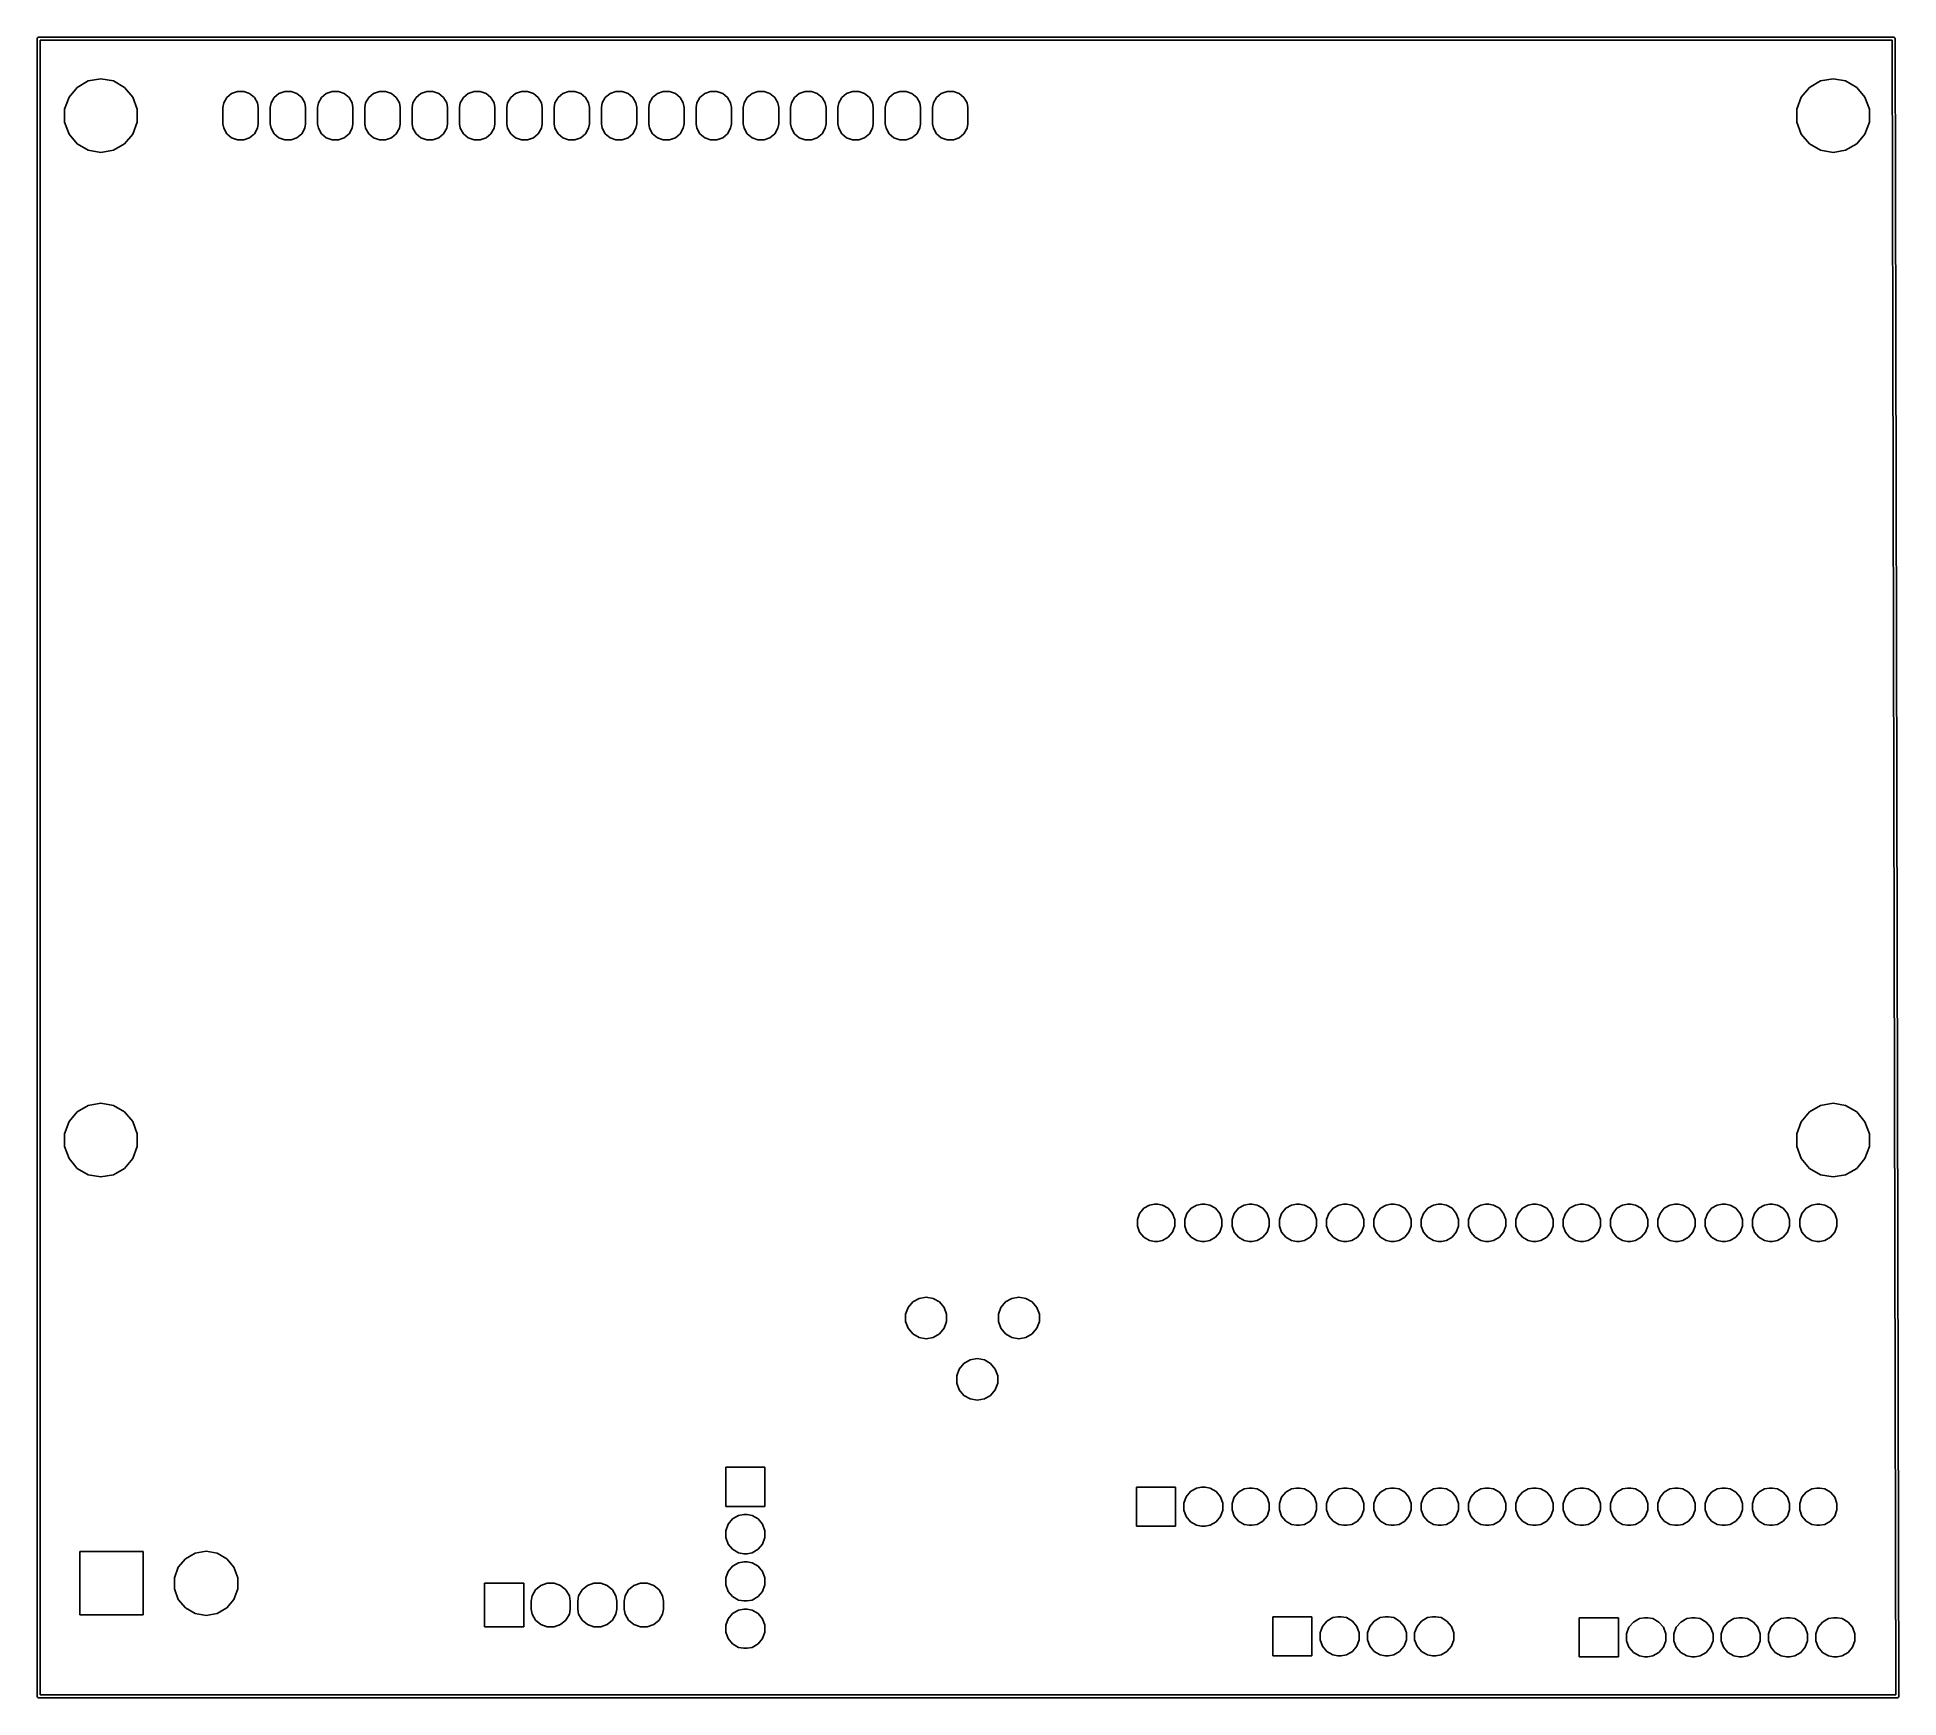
# Model space of a CAD drawing. Extents: x 92.1 to 192.1, y -135.1 to -45.9.
import ezdxf

# ---------------------------------------------------------------- set-up
doc = ezdxf.new("R2010")
doc.units = 0
doc.header["$MEASUREMENT"] = 0
doc.layers.add('BLACK', color=7, linetype='CONTINUOUS')

msp = doc.modelspace()

# ---------------------------------------------------------------- linework, layer by layer
at = {"layer": 'BLACK', "linetype": 'CONTINUOUS'}
for p, q in [((92.1273, -45.9805), (92.1284, -45.974)), ((92.1284, -45.974), (92.1318, -45.9682)), ((92.1318, -45.9682), (92.134, -45.9619)), ((92.134, -45.9619), (92.1383, -45.9568)), ((92.1383, -45.9568), (92.1417, -45.951)), ((92.1417, -45.951), (92.1468, -45.9468)), ((92.1468, -45.9468), (92.151, -45.9417)), ((92.151, -45.9417), (92.1568, -45.9383)), ((92.1568, -45.9383), (92.1619, -45.934)), ((92.1619, -45.934), (92.1682, -45.9318)), ((92.1682, -45.9318), (92.174, -45.9284)), ((92.174, -45.9284), (92.1805, -45.9273)), ((92.1805, -45.9273), (92.1868, -45.925)), ((92.1868, -45.925), (92.1934, -45.925)), ((92.1934, -45.925), (92.1934, -45.925)), ((92.1934, -45.925), (191.801, -45.925)), ((191.801, -45.925), (191.813, -45.925)), ((191.813, -45.925), (191.819, -45.9273)), ((191.819, -45.9273), (191.826, -45.9284)), ((191.826, -45.9284), (191.832, -45.9317)), ((191.832, -45.9317), (191.838, -45.934)), ((191.838, -45.934), (191.843, -45.9383)), ((191.843, -45.9383), (191.849, -45.9417)), ((191.849, -45.9417), (191.853, -45.9467)), ((191.853, -45.9467), (191.858, -45.9509)), ((191.858, -45.9509), (191.862, -45.9567)), ((191.862, -45.9567), (191.866, -45.9619)), ((191.866, -45.9619), (191.868, -45.9681)), ((191.868, -45.9681), (191.872, -45.9738)), ((191.872, -45.9738), (191.873, -45.9804)), ((92.125, -45.9868), (92.1273, -45.9805)), ((92.125, -45.9934), (92.125, -45.9868)), ((92.125, -135.007), (92.125, -45.9934)), ((191.725, -46.075), (92.275, -46.075)), ((92.275, -46.075), (92.275, -134.925)), ((191.925, -134.925), (191.725, -46.075)), ((191.873, -45.9804), (191.875, -45.9868)), ((191.875, -45.9868), (191.875, -45.9995)), ((191.875, -45.9995), (192.075, -134.987)), ((93.831, -49.1445), (94.273, -48.6177)), ((94.273, -48.6177), (94.8686, -48.2739)), ((94.8686, -48.2739), (95.5458, -48.1544)), ((95.5458, -48.1544), (96.223, -48.2739)), ((96.223, -48.2739), (96.8186, -48.6177)), ((96.8186, -48.6177), (97.2606, -49.1445)), ((102.307, -49.165), (102.563, -48.9497)), ((102.563, -48.9497), (102.878, -48.8351)), ((102.878, -48.8351), (103.213, -48.8351)), ((103.213, -48.8351), (103.528, -48.9497)), ((103.528, -48.9497), (103.785, -49.165)), ((104.847, -49.165), (105.103, -48.9497)), ((105.103, -48.9497), (105.418, -48.8351)), ((105.418, -48.8351), (105.753, -48.8351)), ((105.753, -48.8351), (106.068, -48.9497)), ((106.068, -48.9497), (106.325, -49.165)), ((107.387, -49.165), (107.643, -48.9497)), ((107.643, -48.9497), (107.958, -48.8351)), ((107.958, -48.8351), (108.293, -48.8351)), ((108.293, -48.8351), (108.608, -48.9497)), ((108.608, -48.9497), (108.865, -49.165)), ((109.927, -49.165), (110.183, -48.9497)), ((110.183, -48.9497), (110.498, -48.8351)), ((110.498, -48.8351), (110.833, -48.8351)), ((110.833, -48.8351), (111.148, -48.9497)), ((111.148, -48.9497), (111.405, -49.165)), ((112.467, -49.165), (112.723, -48.9497)), ((112.723, -48.9497), (113.038, -48.8351)), ((113.038, -48.8351), (113.373, -48.8351)), ((113.373, -48.8351), (113.688, -48.9497)), ((113.688, -48.9497), (113.945, -49.165)), ((115.007, -49.165), (115.263, -48.9497)), ((115.263, -48.9497), (115.578, -48.8351)), ((115.578, -48.8351), (115.913, -48.8351)), ((115.913, -48.8351), (116.228, -48.9497)), ((116.228, -48.9497), (116.485, -49.165)), ((117.547, -49.165), (117.803, -48.9497)), ((117.803, -48.9497), (118.118, -48.8351)), ((118.118, -48.8351), (118.453, -48.8351)), ((118.453, -48.8351), (118.768, -48.9497)), ((118.768, -48.9497), (119.025, -49.165)), ((120.087, -49.165), (120.343, -48.9497)), ((120.343, -48.9497), (120.658, -48.8351)), ((120.658, -48.8351), (120.993, -48.8351)), ((120.993, -48.8351), (121.308, -48.9497)), ((121.308, -48.9497), (121.565, -49.165)), ((122.627, -49.165), (122.883, -48.9497)), ((122.883, -48.9497), (123.198, -48.8351)), ((123.198, -48.8351), (123.533, -48.8351)), ((123.533, -48.8351), (123.848, -48.9497)), ((123.848, -48.9497), (124.105, -49.165)), ((125.167, -49.165), (125.423, -48.9497)), ((125.423, -48.9497), (125.738, -48.8351)), ((125.738, -48.8351), (126.073, -48.8351)), ((126.073, -48.8351), (126.388, -48.9497)), ((126.388, -48.9497), (126.645, -49.165)), ((127.707, -49.165), (127.963, -48.9497)), ((127.963, -48.9497), (128.278, -48.8351)), ((128.278, -48.8351), (128.613, -48.8351)), ((128.613, -48.8351), (128.928, -48.9497)), ((128.928, -48.9497), (129.185, -49.165)), ((130.247, -49.165), (130.503, -48.9497)), ((130.503, -48.9497), (130.818, -48.8351)), ((130.818, -48.8351), (131.153, -48.8351)), ((131.153, -48.8351), (131.468, -48.9497)), ((131.468, -48.9497), (131.725, -49.165)), ((132.787, -49.165), (133.043, -48.9497)), ((133.043, -48.9497), (133.358, -48.8351)), ((133.358, -48.8351), (133.693, -48.8351)), ((133.693, -48.8351), (134.008, -48.9497)), ((134.008, -48.9497), (134.265, -49.165)), ((135.327, -49.165), (135.583, -48.9497)), ((135.583, -48.9497), (135.898, -48.8351)), ((135.898, -48.8351), (136.233, -48.8351)), ((136.233, -48.8351), (136.548, -48.9497)), ((136.548, -48.9497), (136.805, -49.165)), ((137.867, -49.165), (138.123, -48.9497)), ((138.123, -48.9497), (138.438, -48.8351)), ((138.438, -48.8351), (138.773, -48.8351)), ((138.773, -48.8351), (139.088, -48.9497)), ((139.088, -48.9497), (139.345, -49.165)), ((140.407, -49.165), (140.663, -48.9497)), ((140.663, -48.9497), (140.978, -48.8351)), ((140.978, -48.8351), (141.313, -48.8351)), ((141.313, -48.8351), (141.628, -48.9497)), ((141.628, -48.9497), (141.885, -49.165)), ((186.831, -49.1445), (187.273, -48.6177)), ((187.273, -48.6177), (187.868, -48.2739)), ((187.868, -48.2739), (188.545, -48.1544)), ((188.545, -48.1544), (189.223, -48.2739)), ((189.223, -48.2739), (189.818, -48.6177)), ((189.818, -48.6177), (190.26, -49.1445)), ((93.5958, -49.7907), (93.831, -49.1445)), ((93.5958, -50.4784), (93.5958, -49.7907)), ((97.2606, -49.1445), (97.4958, -49.7907)), ((97.4958, -49.7907), (97.4958, -50.4784)), ((102.096, -49.702), (102.139, -49.4552)), ((102.096, -50.5682), (102.096, -49.702)), ((102.139, -49.4552), (102.307, -49.165)), ((103.785, -49.165), (103.952, -49.4552)), ((103.952, -49.4552), (103.996, -49.702)), ((103.996, -49.702), (103.996, -50.5682)), ((104.636, -49.702), (104.679, -49.4552)), ((104.636, -50.5682), (104.636, -49.702)), ((104.679, -49.4552), (104.847, -49.165)), ((106.325, -49.165), (106.492, -49.4552)), ((106.492, -49.4552), (106.536, -49.702)), ((106.536, -49.702), (106.536, -50.5682)), ((107.176, -49.702), (107.219, -49.4552)), ((107.176, -50.5682), (107.176, -49.702)), ((107.219, -49.4552), (107.387, -49.165)), ((108.865, -49.165), (109.032, -49.4552)), ((109.032, -49.4552), (109.076, -49.702)), ((109.076, -49.702), (109.076, -50.5682)), ((109.716, -49.702), (109.759, -49.4552)), ((109.716, -50.5682), (109.716, -49.702)), ((109.759, -49.4552), (109.927, -49.165)), ((111.405, -49.165), (111.572, -49.4552)), ((111.572, -49.4552), (111.616, -49.702)), ((111.616, -49.702), (111.616, -50.5682)), ((112.256, -49.702), (112.299, -49.4552)), ((112.256, -50.5682), (112.256, -49.702)), ((112.299, -49.4552), (112.467, -49.165)), ((113.945, -49.165), (114.112, -49.4552)), ((114.112, -49.4552), (114.156, -49.702)), ((114.156, -49.702), (114.156, -50.5682)), ((114.796, -49.702), (114.839, -49.4552)), ((114.796, -50.5682), (114.796, -49.702)), ((114.839, -49.4552), (115.007, -49.165)), ((116.485, -49.165), (116.652, -49.4552)), ((116.652, -49.4552), (116.696, -49.702)), ((116.696, -49.702), (116.696, -50.5682)), ((117.336, -49.702), (117.379, -49.4552)), ((117.336, -50.5682), (117.336, -49.702)), ((117.379, -49.4552), (117.547, -49.165)), ((119.025, -49.165), (119.192, -49.4552)), ((119.192, -49.4552), (119.236, -49.702)), ((119.236, -49.702), (119.236, -50.5682)), ((119.876, -49.702), (119.919, -49.4552)), ((119.876, -50.5682), (119.876, -49.702)), ((119.919, -49.4552), (120.087, -49.165)), ((121.565, -49.165), (121.732, -49.4552)), ((121.732, -49.4552), (121.776, -49.702)), ((121.776, -49.702), (121.776, -50.5682)), ((122.416, -49.702), (122.459, -49.4552)), ((122.416, -50.5682), (122.416, -49.702)), ((122.459, -49.4552), (122.627, -49.165)), ((124.105, -49.165), (124.272, -49.4552)), ((124.272, -49.4552), (124.316, -49.702)), ((124.316, -49.702), (124.316, -50.5682)), ((124.956, -49.702), (124.999, -49.4552)), ((124.956, -50.5682), (124.956, -49.702)), ((124.999, -49.4552), (125.167, -49.165)), ((126.645, -49.165), (126.812, -49.4552)), ((126.812, -49.4552), (126.856, -49.702)), ((126.856, -49.702), (126.856, -50.5682)), ((127.496, -49.702), (127.539, -49.4552)), ((127.496, -50.5682), (127.496, -49.702)), ((127.539, -49.4552), (127.707, -49.165)), ((129.185, -49.165), (129.352, -49.4552)), ((129.352, -49.4552), (129.396, -49.702)), ((129.396, -49.702), (129.396, -50.5682)), ((130.036, -49.702), (130.079, -49.4552)), ((130.036, -50.5682), (130.036, -49.702)), ((130.079, -49.4552), (130.247, -49.165)), ((131.725, -49.165), (131.892, -49.4552)), ((131.892, -49.4552), (131.936, -49.702)), ((131.936, -49.702), (131.936, -50.5682)), ((132.576, -49.702), (132.619, -49.4552)), ((132.576, -50.5682), (132.576, -49.702)), ((132.619, -49.4552), (132.787, -49.165)), ((134.265, -49.165), (134.432, -49.4552)), ((134.432, -49.4552), (134.476, -49.702)), ((134.476, -49.702), (134.476, -50.5682)), ((135.116, -49.702), (135.159, -49.4552)), ((135.116, -50.5682), (135.116, -49.702)), ((135.159, -49.4552), (135.327, -49.165)), ((136.805, -49.165), (136.972, -49.4552)), ((136.972, -49.4552), (137.016, -49.702)), ((137.016, -49.702), (137.016, -50.5682)), ((137.656, -49.702), (137.699, -49.4552)), ((137.656, -50.5682), (137.656, -49.702)), ((137.699, -49.4552), (137.867, -49.165)), ((139.345, -49.165), (139.512, -49.4552)), ((139.512, -49.4552), (139.556, -49.702)), ((139.556, -49.702), (139.556, -50.5682)), ((140.196, -49.702), (140.239, -49.4552)), ((140.196, -50.5682), (140.196, -49.702)), ((140.239, -49.4552), (140.407, -49.165)), ((141.885, -49.165), (142.052, -49.4552)), ((142.052, -49.4552), (142.096, -49.702)), ((142.096, -49.702), (142.096, -50.5682)), ((186.595, -49.7907), (186.831, -49.1445)), ((186.595, -50.4784), (186.595, -49.7907)), ((190.26, -49.1445), (190.495, -49.7907)), ((190.495, -49.7907), (190.495, -50.4784)), ((93.831, -51.1246), (93.5958, -50.4784)), ((97.4958, -50.4784), (97.2606, -51.1246)), ((102.139, -50.815), (102.096, -50.5682)), ((102.307, -51.1052), (102.139, -50.815)), ((103.952, -50.815), (103.785, -51.1052)), ((103.996, -50.5682), (103.952, -50.815)), ((104.679, -50.815), (104.636, -50.5682)), ((104.847, -51.1052), (104.679, -50.815)), ((106.492, -50.815), (106.325, -51.1052)), ((106.536, -50.5682), (106.492, -50.815)), ((107.219, -50.815), (107.176, -50.5682)), ((107.387, -51.1052), (107.219, -50.815)), ((109.032, -50.815), (108.865, -51.1052)), ((109.076, -50.5682), (109.032, -50.815)), ((109.759, -50.815), (109.716, -50.5682)), ((109.927, -51.1052), (109.759, -50.815)), ((111.572, -50.815), (111.405, -51.1052)), ((111.616, -50.5682), (111.572, -50.815)), ((112.299, -50.815), (112.256, -50.5682)), ((112.467, -51.1052), (112.299, -50.815)), ((114.112, -50.815), (113.945, -51.1052)), ((114.156, -50.5682), (114.112, -50.815)), ((114.839, -50.815), (114.796, -50.5682)), ((115.007, -51.1052), (114.839, -50.815)), ((116.652, -50.815), (116.485, -51.1052)), ((116.696, -50.5682), (116.652, -50.815)), ((117.379, -50.815), (117.336, -50.5682)), ((117.547, -51.1052), (117.379, -50.815)), ((119.192, -50.815), (119.025, -51.1052)), ((119.236, -50.5682), (119.192, -50.815)), ((119.919, -50.815), (119.876, -50.5682)), ((120.087, -51.1052), (119.919, -50.815)), ((121.732, -50.815), (121.565, -51.1052)), ((121.776, -50.5682), (121.732, -50.815)), ((122.459, -50.815), (122.416, -50.5682)), ((122.627, -51.1052), (122.459, -50.815)), ((124.272, -50.815), (124.105, -51.1052)), ((124.316, -50.5682), (124.272, -50.815)), ((124.999, -50.815), (124.956, -50.5682)), ((125.167, -51.1052), (124.999, -50.815)), ((126.812, -50.815), (126.645, -51.1052)), ((126.856, -50.5682), (126.812, -50.815)), ((127.539, -50.815), (127.496, -50.5682)), ((127.707, -51.1052), (127.539, -50.815)), ((129.352, -50.815), (129.185, -51.1052)), ((129.396, -50.5682), (129.352, -50.815)), ((130.079, -50.815), (130.036, -50.5682)), ((130.247, -51.1052), (130.079, -50.815)), ((131.892, -50.815), (131.725, -51.1052)), ((131.936, -50.5682), (131.892, -50.815)), ((132.619, -50.815), (132.576, -50.5682)), ((132.787, -51.1052), (132.619, -50.815)), ((134.432, -50.815), (134.265, -51.1052)), ((134.476, -50.5682), (134.432, -50.815)), ((135.159, -50.815), (135.116, -50.5682)), ((135.327, -51.1052), (135.159, -50.815)), ((136.972, -50.815), (136.805, -51.1052)), ((137.016, -50.5682), (136.972, -50.815)), ((137.699, -50.815), (137.656, -50.5682)), ((137.867, -51.1052), (137.699, -50.815)), ((139.512, -50.815), (139.345, -51.1052)), ((139.556, -50.5682), (139.512, -50.815)), ((140.239, -50.815), (140.196, -50.5682)), ((140.407, -51.1052), (140.239, -50.815)), ((142.052, -50.815), (141.885, -51.1052)), ((142.096, -50.5682), (142.052, -50.815)), ((186.831, -51.1246), (186.595, -50.4784)), ((190.495, -50.4784), (190.26, -51.1246)), ((94.273, -51.6514), (93.831, -51.1246)), ((94.8686, -51.9952), (94.273, -51.6514)), ((96.8186, -51.6514), (96.223, -51.9952)), ((97.2606, -51.1246), (96.8186, -51.6514)), ((102.563, -51.3205), (102.307, -51.1052)), ((102.878, -51.4351), (102.563, -51.3205)), ((103.213, -51.4351), (102.878, -51.4351)), ((103.528, -51.3205), (103.213, -51.4351)), ((103.785, -51.1052), (103.528, -51.3205)), ((105.103, -51.3205), (104.847, -51.1052)), ((105.418, -51.4351), (105.103, -51.3205)), ((105.753, -51.4351), (105.418, -51.4351)), ((106.068, -51.3205), (105.753, -51.4351)), ((106.325, -51.1052), (106.068, -51.3205)), ((107.643, -51.3205), (107.387, -51.1052)), ((107.958, -51.4351), (107.643, -51.3205)), ((108.293, -51.4351), (107.958, -51.4351)), ((108.608, -51.3205), (108.293, -51.4351)), ((108.865, -51.1052), (108.608, -51.3205)), ((110.183, -51.3205), (109.927, -51.1052)), ((110.498, -51.4351), (110.183, -51.3205)), ((110.833, -51.4351), (110.498, -51.4351)), ((111.148, -51.3205), (110.833, -51.4351)), ((111.405, -51.1052), (111.148, -51.3205)), ((112.723, -51.3205), (112.467, -51.1052)), ((113.038, -51.4351), (112.723, -51.3205)), ((113.373, -51.4351), (113.038, -51.4351)), ((113.688, -51.3205), (113.373, -51.4351)), ((113.945, -51.1052), (113.688, -51.3205)), ((115.263, -51.3205), (115.007, -51.1052)), ((115.578, -51.4351), (115.263, -51.3205)), ((115.913, -51.4351), (115.578, -51.4351)), ((116.228, -51.3205), (115.913, -51.4351)), ((116.485, -51.1052), (116.228, -51.3205)), ((117.803, -51.3205), (117.547, -51.1052)), ((118.118, -51.4351), (117.803, -51.3205)), ((118.453, -51.4351), (118.118, -51.4351)), ((118.768, -51.3205), (118.453, -51.4351)), ((119.025, -51.1052), (118.768, -51.3205)), ((120.343, -51.3205), (120.087, -51.1052)), ((120.658, -51.4351), (120.343, -51.3205)), ((120.993, -51.4351), (120.658, -51.4351)), ((121.308, -51.3205), (120.993, -51.4351)), ((121.565, -51.1052), (121.308, -51.3205)), ((122.883, -51.3205), (122.627, -51.1052)), ((123.198, -51.4351), (122.883, -51.3205)), ((123.533, -51.4351), (123.198, -51.4351)), ((123.848, -51.3205), (123.533, -51.4351)), ((124.105, -51.1052), (123.848, -51.3205)), ((125.423, -51.3205), (125.167, -51.1052)), ((125.738, -51.4351), (125.423, -51.3205)), ((126.073, -51.4351), (125.738, -51.4351)), ((126.388, -51.3205), (126.073, -51.4351)), ((126.645, -51.1052), (126.388, -51.3205)), ((127.963, -51.3205), (127.707, -51.1052)), ((128.278, -51.4351), (127.963, -51.3205)), ((128.613, -51.4351), (128.278, -51.4351)), ((128.928, -51.3205), (128.613, -51.4351)), ((129.185, -51.1052), (128.928, -51.3205)), ((130.503, -51.3205), (130.247, -51.1052)), ((130.818, -51.4351), (130.503, -51.3205)), ((131.153, -51.4351), (130.818, -51.4351)), ((131.468, -51.3205), (131.153, -51.4351)), ((131.725, -51.1052), (131.468, -51.3205)), ((133.043, -51.3205), (132.787, -51.1052)), ((133.358, -51.4351), (133.043, -51.3205)), ((133.693, -51.4351), (133.358, -51.4351)), ((134.008, -51.3205), (133.693, -51.4351)), ((134.265, -51.1052), (134.008, -51.3205)), ((135.583, -51.3205), (135.327, -51.1052)), ((135.898, -51.4351), (135.583, -51.3205)), ((136.233, -51.4351), (135.898, -51.4351)), ((136.548, -51.3205), (136.233, -51.4351)), ((136.805, -51.1052), (136.548, -51.3205)), ((138.123, -51.3205), (137.867, -51.1052)), ((138.438, -51.4351), (138.123, -51.3205)), ((138.773, -51.4351), (138.438, -51.4351)), ((139.088, -51.3205), (138.773, -51.4351)), ((139.345, -51.1052), (139.088, -51.3205)), ((140.663, -51.3205), (140.407, -51.1052)), ((140.978, -51.4351), (140.663, -51.3205)), ((141.313, -51.4351), (140.978, -51.4351)), ((141.628, -51.3205), (141.313, -51.4351)), ((141.885, -51.1052), (141.628, -51.3205)), ((187.273, -51.6514), (186.831, -51.1246)), ((187.868, -51.9952), (187.273, -51.6514)), ((189.818, -51.6514), (189.223, -51.9952)), ((190.26, -51.1246), (189.818, -51.6514)), ((95.5458, -52.1146), (94.8686, -51.9952)), ((96.223, -51.9952), (95.5458, -52.1146)), ((188.545, -52.1146), (187.868, -51.9952)), ((189.223, -51.9952), (188.545, -52.1146)), ((93.8308, -104.145), (94.2728, -103.618)), ((94.2728, -103.618), (94.8684, -103.274)), ((94.8684, -103.274), (95.5456, -103.155)), ((95.5456, -103.155), (96.2228, -103.274)), ((96.2228, -103.274), (96.8184, -103.618)), ((96.8184, -103.618), (97.2604, -104.145)), ((186.831, -104.146), (187.273, -103.619)), ((187.273, -103.619), (187.868, -103.275)), ((187.868, -103.275), (188.545, -103.156)), ((188.545, -103.156), (189.223, -103.275)), ((189.223, -103.275), (189.818, -103.619)), ((189.818, -103.619), (190.26, -104.146)), ((93.5956, -104.791), (93.8308, -104.145)), ((93.5956, -105.479), (93.5956, -104.791)), ((97.2604, -104.145), (97.4956, -104.791)), ((97.4956, -104.791), (97.4956, -105.479)), ((186.595, -104.792), (186.831, -104.146)), ((186.595, -105.48), (186.595, -104.792)), ((190.26, -104.146), (190.495, -104.792)), ((190.495, -104.792), (190.495, -105.48)), ((93.8308, -106.125), (93.5956, -105.479)), ((97.4956, -105.479), (97.2604, -106.125)), ((186.831, -106.126), (186.595, -105.48)), ((190.495, -105.48), (190.26, -106.126)), ((94.2728, -106.652), (93.8308, -106.125)), ((94.8684, -106.996), (94.2728, -106.652)), ((96.8184, -106.652), (96.2228, -106.996)), ((97.2604, -106.125), (96.8184, -106.652)), ((187.273, -106.653), (186.831, -106.126)), ((187.868, -106.996), (187.273, -106.653)), ((189.818, -106.653), (189.223, -106.996)), ((190.26, -106.126), (189.818, -106.653)), ((95.5456, -107.115), (94.8684, -106.996)), ((96.2228, -106.996), (95.5456, -107.115)), ((188.545, -107.116), (187.868, -106.996)), ((189.223, -106.996), (188.545, -107.116)), ((151.317, -109.068), (151.544, -108.798)), ((151.544, -108.798), (151.85, -108.621)), ((151.85, -108.621), (152.109, -108.576)), ((152.109, -108.576), (152.284, -108.576)), ((152.284, -108.576), (152.544, -108.621)), ((152.544, -108.621), (152.85, -108.798)), ((152.85, -108.798), (153.076, -109.068)), ((153.857, -109.068), (154.084, -108.798)), ((154.084, -108.798), (154.39, -108.621)), ((154.39, -108.621), (154.649, -108.576)), ((154.649, -108.576), (154.824, -108.576)), ((154.824, -108.576), (155.084, -108.621)), ((155.084, -108.621), (155.39, -108.798)), ((155.39, -108.798), (155.616, -109.068)), ((156.397, -109.068), (156.624, -108.798)), ((156.624, -108.798), (156.93, -108.621)), ((156.93, -108.621), (157.189, -108.576)), ((157.189, -108.576), (157.364, -108.576)), ((157.364, -108.576), (157.624, -108.621)), ((157.624, -108.621), (157.93, -108.798)), ((157.93, -108.798), (158.156, -109.068)), ((158.937, -109.068), (159.164, -108.798)), ((159.164, -108.798), (159.47, -108.621)), ((159.47, -108.621), (159.729, -108.576)), ((159.729, -108.576), (159.904, -108.576)), ((159.904, -108.576), (160.164, -108.621)), ((160.164, -108.621), (160.47, -108.798)), ((160.47, -108.798), (160.696, -109.068)), ((161.477, -109.068), (161.704, -108.798)), ((161.704, -108.798), (162.01, -108.621)), ((162.01, -108.621), (162.269, -108.576)), ((162.269, -108.576), (162.444, -108.576)), ((162.444, -108.576), (162.704, -108.621)), ((162.704, -108.621), (163.01, -108.798)), ((163.01, -108.798), (163.236, -109.068)), ((164.017, -109.068), (164.244, -108.798)), ((164.244, -108.798), (164.55, -108.621)), ((164.55, -108.621), (164.809, -108.576)), ((164.809, -108.576), (164.984, -108.576)), ((164.984, -108.576), (165.244, -108.621)), ((165.244, -108.621), (165.55, -108.798)), ((165.55, -108.798), (165.776, -109.068)), ((166.557, -109.068), (166.784, -108.798)), ((166.784, -108.798), (167.09, -108.621)), ((167.09, -108.621), (167.349, -108.576)), ((167.349, -108.576), (167.524, -108.576)), ((167.524, -108.576), (167.784, -108.621)), ((167.784, -108.621), (168.09, -108.798)), ((168.09, -108.798), (168.316, -109.068)), ((169.097, -109.068), (169.324, -108.798)), ((169.324, -108.798), (169.63, -108.621)), ((169.63, -108.621), (169.889, -108.576)), ((169.889, -108.576), (170.064, -108.576)), ((170.064, -108.576), (170.324, -108.621)), ((170.324, -108.621), (170.63, -108.798)), ((170.63, -108.798), (170.856, -109.068)), ((171.637, -109.068), (171.864, -108.798)), ((171.864, -108.798), (172.17, -108.621)), ((172.17, -108.621), (172.429, -108.576)), ((172.429, -108.576), (172.604, -108.576)), ((172.604, -108.576), (172.864, -108.621)), ((172.864, -108.621), (173.17, -108.798)), ((173.17, -108.798), (173.396, -109.068)), ((174.177, -109.068), (174.404, -108.798)), ((174.404, -108.798), (174.71, -108.621)), ((174.71, -108.621), (174.969, -108.576)), ((174.969, -108.576), (175.144, -108.576)), ((175.144, -108.576), (175.404, -108.621)), ((175.404, -108.621), (175.71, -108.798)), ((175.71, -108.798), (175.936, -109.068)), ((176.717, -109.068), (176.944, -108.798)), ((176.944, -108.798), (177.25, -108.621)), ((177.25, -108.621), (177.509, -108.576)), ((177.509, -108.576), (177.684, -108.576)), ((177.684, -108.576), (177.944, -108.621)), ((177.944, -108.621), (178.25, -108.798)), ((178.25, -108.798), (178.476, -109.068)), ((179.257, -109.068), (179.484, -108.798)), ((179.484, -108.798), (179.79, -108.621)), ((179.79, -108.621), (180.049, -108.576)), ((180.049, -108.576), (180.224, -108.576)), ((180.224, -108.576), (180.484, -108.621)), ((180.484, -108.621), (180.79, -108.798)), ((180.79, -108.798), (181.016, -109.068)), ((181.797, -109.068), (182.024, -108.798)), ((182.024, -108.798), (182.33, -108.621)), ((182.33, -108.621), (182.589, -108.576)), ((182.589, -108.576), (182.764, -108.576)), ((182.764, -108.576), (183.024, -108.621)), ((183.024, -108.621), (183.33, -108.798)), ((183.33, -108.798), (183.556, -109.068)), ((184.337, -109.068), (184.564, -108.798)), ((184.564, -108.798), (184.87, -108.621)), ((184.87, -108.621), (185.129, -108.576)), ((185.129, -108.576), (185.304, -108.576)), ((185.304, -108.576), (185.564, -108.621)), ((185.564, -108.621), (185.87, -108.798)), ((185.87, -108.798), (186.096, -109.068)), ((186.877, -109.068), (187.104, -108.798)), ((187.104, -108.798), (187.41, -108.621)), ((187.41, -108.621), (187.669, -108.576)), ((187.669, -108.576), (187.844, -108.576)), ((187.844, -108.576), (188.104, -108.621)), ((188.104, -108.621), (188.41, -108.798)), ((188.41, -108.798), (188.636, -109.068)), ((151.197, -109.399), (151.317, -109.068)), ((151.197, -109.752), (151.197, -109.399)), ((151.317, -110.083), (151.197, -109.752)), ((153.076, -109.068), (153.197, -109.399)), ((153.197, -109.752), (153.076, -110.083)), ((153.197, -109.399), (153.197, -109.752)), ((153.737, -109.399), (153.857, -109.068)), ((153.737, -109.752), (153.737, -109.399)), ((153.857, -110.083), (153.737, -109.752)), ((155.616, -109.068), (155.737, -109.399)), ((155.737, -109.752), (155.616, -110.083)), ((155.737, -109.399), (155.737, -109.752)), ((156.277, -109.399), (156.397, -109.068)), ((156.277, -109.752), (156.277, -109.399)), ((156.397, -110.083), (156.277, -109.752)), ((158.156, -109.068), (158.277, -109.399)), ((158.277, -109.752), (158.156, -110.083)), ((158.277, -109.399), (158.277, -109.752)), ((158.817, -109.399), (158.937, -109.068)), ((158.817, -109.752), (158.817, -109.399)), ((158.937, -110.083), (158.817, -109.752)), ((160.696, -109.068), (160.817, -109.399)), ((160.817, -109.752), (160.696, -110.083)), ((160.817, -109.399), (160.817, -109.752)), ((161.357, -109.399), (161.477, -109.068)), ((161.357, -109.752), (161.357, -109.399)), ((161.477, -110.083), (161.357, -109.752)), ((163.236, -109.068), (163.357, -109.399)), ((163.357, -109.752), (163.236, -110.083)), ((163.357, -109.399), (163.357, -109.752)), ((163.897, -109.399), (164.017, -109.068)), ((163.897, -109.752), (163.897, -109.399)), ((164.017, -110.083), (163.897, -109.752)), ((165.776, -109.068), (165.897, -109.399)), ((165.897, -109.752), (165.776, -110.083)), ((165.897, -109.399), (165.897, -109.752)), ((166.437, -109.399), (166.557, -109.068)), ((166.437, -109.752), (166.437, -109.399)), ((166.557, -110.083), (166.437, -109.752)), ((168.316, -109.068), (168.437, -109.399)), ((168.437, -109.752), (168.316, -110.083)), ((168.437, -109.399), (168.437, -109.752)), ((168.977, -109.399), (169.097, -109.068)), ((168.977, -109.752), (168.977, -109.399)), ((169.097, -110.083), (168.977, -109.752)), ((170.856, -109.068), (170.977, -109.399)), ((170.977, -109.752), (170.856, -110.083)), ((170.977, -109.399), (170.977, -109.752)), ((171.517, -109.399), (171.637, -109.068)), ((171.517, -109.752), (171.517, -109.399)), ((171.637, -110.083), (171.517, -109.752)), ((173.396, -109.068), (173.517, -109.399)), ((173.517, -109.752), (173.396, -110.083)), ((173.517, -109.399), (173.517, -109.752)), ((174.057, -109.399), (174.177, -109.068)), ((174.057, -109.752), (174.057, -109.399)), ((174.177, -110.083), (174.057, -109.752)), ((175.936, -109.068), (176.057, -109.399)), ((176.057, -109.752), (175.936, -110.083)), ((176.057, -109.399), (176.057, -109.752)), ((176.597, -109.399), (176.717, -109.068)), ((176.597, -109.752), (176.597, -109.399)), ((176.717, -110.083), (176.597, -109.752)), ((178.476, -109.068), (178.597, -109.399)), ((178.597, -109.752), (178.476, -110.083)), ((178.597, -109.399), (178.597, -109.752)), ((179.137, -109.399), (179.257, -109.068)), ((179.137, -109.752), (179.137, -109.399)), ((179.257, -110.083), (179.137, -109.752)), ((181.016, -109.068), (181.137, -109.399)), ((181.137, -109.752), (181.016, -110.083)), ((181.137, -109.399), (181.137, -109.752)), ((181.677, -109.399), (181.797, -109.068)), ((181.677, -109.752), (181.677, -109.399)), ((181.797, -110.083), (181.677, -109.752)), ((183.556, -109.068), (183.677, -109.399)), ((183.677, -109.752), (183.556, -110.083)), ((183.677, -109.399), (183.677, -109.752)), ((184.217, -109.399), (184.337, -109.068)), ((184.217, -109.752), (184.217, -109.399)), ((184.337, -110.083), (184.217, -109.752)), ((186.096, -109.068), (186.217, -109.399)), ((186.217, -109.752), (186.096, -110.083)), ((186.217, -109.399), (186.217, -109.752)), ((186.757, -109.399), (186.877, -109.068)), ((186.757, -109.752), (186.757, -109.399)), ((186.877, -110.083), (186.757, -109.752)), ((188.636, -109.068), (188.757, -109.399)), ((188.757, -109.752), (188.636, -110.083)), ((188.757, -109.399), (188.757, -109.752)), ((151.544, -110.353), (151.317, -110.083)), ((151.85, -110.53), (151.544, -110.353)), ((152.109, -110.576), (151.85, -110.53)), ((152.284, -110.576), (152.109, -110.576)), ((152.544, -110.53), (152.284, -110.576)), ((152.85, -110.353), (152.544, -110.53)), ((153.076, -110.083), (152.85, -110.353)), ((154.084, -110.353), (153.857, -110.083)), ((154.39, -110.53), (154.084, -110.353)), ((154.649, -110.576), (154.39, -110.53)), ((154.824, -110.576), (154.649, -110.576)), ((155.084, -110.53), (154.824, -110.576)), ((155.39, -110.353), (155.084, -110.53)), ((155.616, -110.083), (155.39, -110.353)), ((156.624, -110.353), (156.397, -110.083)), ((156.93, -110.53), (156.624, -110.353)), ((157.189, -110.576), (156.93, -110.53)), ((157.364, -110.576), (157.189, -110.576)), ((157.624, -110.53), (157.364, -110.576)), ((157.93, -110.353), (157.624, -110.53)), ((158.156, -110.083), (157.93, -110.353)), ((159.164, -110.353), (158.937, -110.083)), ((159.47, -110.53), (159.164, -110.353)), ((159.729, -110.576), (159.47, -110.53)), ((159.904, -110.576), (159.729, -110.576)), ((160.164, -110.53), (159.904, -110.576)), ((160.47, -110.353), (160.164, -110.53)), ((160.696, -110.083), (160.47, -110.353)), ((161.704, -110.353), (161.477, -110.083)), ((162.01, -110.53), (161.704, -110.353)), ((162.269, -110.576), (162.01, -110.53)), ((162.444, -110.576), (162.269, -110.576)), ((162.704, -110.53), (162.444, -110.576)), ((163.01, -110.353), (162.704, -110.53)), ((163.236, -110.083), (163.01, -110.353)), ((164.244, -110.353), (164.017, -110.083)), ((164.55, -110.53), (164.244, -110.353)), ((164.809, -110.576), (164.55, -110.53)), ((164.984, -110.576), (164.809, -110.576)), ((165.244, -110.53), (164.984, -110.576)), ((165.55, -110.353), (165.244, -110.53)), ((165.776, -110.083), (165.55, -110.353)), ((166.784, -110.353), (166.557, -110.083)), ((167.09, -110.53), (166.784, -110.353)), ((167.349, -110.576), (167.09, -110.53)), ((167.524, -110.576), (167.349, -110.576)), ((167.784, -110.53), (167.524, -110.576)), ((168.09, -110.353), (167.784, -110.53)), ((168.316, -110.083), (168.09, -110.353)), ((169.324, -110.353), (169.097, -110.083)), ((169.63, -110.53), (169.324, -110.353)), ((169.889, -110.576), (169.63, -110.53)), ((170.064, -110.576), (169.889, -110.576)), ((170.324, -110.53), (170.064, -110.576)), ((170.63, -110.353), (170.324, -110.53)), ((170.856, -110.083), (170.63, -110.353)), ((171.864, -110.353), (171.637, -110.083)), ((172.17, -110.53), (171.864, -110.353)), ((172.429, -110.576), (172.17, -110.53)), ((172.604, -110.576), (172.429, -110.576)), ((172.864, -110.53), (172.604, -110.576)), ((173.17, -110.353), (172.864, -110.53)), ((173.396, -110.083), (173.17, -110.353)), ((174.404, -110.353), (174.177, -110.083)), ((174.71, -110.53), (174.404, -110.353)), ((174.969, -110.576), (174.71, -110.53)), ((175.144, -110.576), (174.969, -110.576)), ((175.404, -110.53), (175.144, -110.576)), ((175.71, -110.353), (175.404, -110.53)), ((175.936, -110.083), (175.71, -110.353)), ((176.944, -110.353), (176.717, -110.083)), ((177.25, -110.53), (176.944, -110.353)), ((177.509, -110.576), (177.25, -110.53)), ((177.684, -110.576), (177.509, -110.576)), ((177.944, -110.53), (177.684, -110.576)), ((178.25, -110.353), (177.944, -110.53)), ((178.476, -110.083), (178.25, -110.353)), ((179.484, -110.353), (179.257, -110.083)), ((179.79, -110.53), (179.484, -110.353)), ((180.049, -110.576), (179.79, -110.53)), ((180.224, -110.576), (180.049, -110.576)), ((180.484, -110.53), (180.224, -110.576)), ((180.79, -110.353), (180.484, -110.53)), ((181.016, -110.083), (180.79, -110.353)), ((182.024, -110.353), (181.797, -110.083)), ((182.33, -110.53), (182.024, -110.353)), ((182.589, -110.576), (182.33, -110.53)), ((182.764, -110.576), (182.589, -110.576)), ((183.024, -110.53), (182.764, -110.576)), ((183.33, -110.353), (183.024, -110.53)), ((183.556, -110.083), (183.33, -110.353)), ((184.564, -110.353), (184.337, -110.083)), ((184.87, -110.53), (184.564, -110.353)), ((185.129, -110.576), (184.87, -110.53)), ((185.304, -110.576), (185.129, -110.576)), ((185.564, -110.53), (185.304, -110.576)), ((185.87, -110.353), (185.564, -110.53)), ((186.096, -110.083), (185.87, -110.353)), ((187.104, -110.353), (186.877, -110.083)), ((187.41, -110.53), (187.104, -110.353)), ((187.669, -110.576), (187.41, -110.53)), ((187.844, -110.576), (187.669, -110.576)), ((188.104, -110.53), (187.844, -110.576)), ((188.41, -110.353), (188.104, -110.53)), ((188.636, -110.083), (188.41, -110.353)), ((138.885, -114.123), (139.134, -113.825)), ((139.134, -113.825), (139.47, -113.631)), ((139.47, -113.631), (139.852, -113.564)), ((139.852, -113.564), (140.234, -113.631)), ((140.234, -113.631), (140.57, -113.825)), ((140.57, -113.825), (140.82, -114.123)), ((143.863, -114.123), (144.113, -113.825)), ((144.113, -113.825), (144.449, -113.631)), ((144.449, -113.631), (144.831, -113.564)), ((144.831, -113.564), (145.213, -113.631)), ((145.213, -113.631), (145.549, -113.825)), ((145.549, -113.825), (145.798, -114.123)), ((138.752, -114.487), (138.885, -114.123)), ((138.752, -114.875), (138.752, -114.487)), ((138.885, -115.239), (138.752, -114.875)), ((140.82, -114.123), (140.952, -114.487)), ((140.952, -114.875), (140.82, -115.239)), ((140.952, -114.487), (140.952, -114.875)), ((143.731, -114.487), (143.863, -114.123)), ((143.731, -114.875), (143.731, -114.487)), ((143.863, -115.239), (143.731, -114.875)), ((145.798, -114.123), (145.931, -114.487)), ((145.931, -114.875), (145.798, -115.239)), ((145.931, -114.487), (145.931, -114.875)), ((139.134, -115.537), (138.885, -115.239)), ((139.47, -115.731), (139.134, -115.537)), ((139.852, -115.798), (139.47, -115.731)), ((140.234, -115.731), (139.852, -115.798)), ((140.57, -115.537), (140.234, -115.731)), ((140.82, -115.239), (140.57, -115.537)), ((144.113, -115.537), (143.863, -115.239)), ((144.449, -115.731), (144.113, -115.537)), ((144.831, -115.798), (144.449, -115.731)), ((145.213, -115.731), (144.831, -115.798)), ((145.549, -115.537), (145.213, -115.731)), ((145.798, -115.239), (145.549, -115.537)), ((141.878, -117.127), (142.214, -116.933)), ((142.214, -116.933), (142.596, -116.866)), ((142.596, -116.866), (142.978, -116.933)), ((142.978, -116.933), (143.314, -117.127)), ((141.496, -117.789), (141.628, -117.425)), ((141.496, -118.177), (141.496, -117.789)), ((141.628, -117.425), (141.878, -117.127)), ((143.314, -117.127), (143.563, -117.425)), ((143.563, -117.425), (143.696, -117.789)), ((143.696, -117.789), (143.696, -118.177)), ((141.628, -118.541), (141.496, -118.177)), ((141.878, -118.839), (141.628, -118.541)), ((142.214, -119.033), (141.878, -118.839)), ((143.314, -118.839), (142.978, -119.033)), ((143.563, -118.541), (143.314, -118.839)), ((143.696, -118.177), (143.563, -118.541)), ((142.596, -119.1), (142.214, -119.033)), ((142.978, -119.033), (142.596, -119.1)), ((129.1, -124.799), (129.1, -122.699)), ((129.1, -122.699), (131.2, -122.699)), ((131.2, -122.699), (131.2, -124.799)), ((151.147, -125.866), (151.147, -123.766)), ((151.147, -123.766), (153.247, -123.766)), ((153.247, -123.766), (153.247, -125.866)), ((154.051, -123.999), (154.372, -123.814)), ((154.372, -123.814), (154.645, -123.766)), ((154.645, -123.766), (154.829, -123.766)), ((154.829, -123.766), (155.101, -123.814)), ((155.101, -123.814), (155.422, -123.999)), ((156.624, -124.038), (156.93, -123.861)), ((156.93, -123.861), (157.189, -123.816)), ((157.189, -123.816), (157.364, -123.816)), ((157.364, -123.816), (157.624, -123.861)), ((157.624, -123.861), (157.93, -124.038)), ((159.164, -124.038), (159.47, -123.861)), ((159.47, -123.861), (159.729, -123.816)), ((159.729, -123.816), (159.904, -123.816)), ((159.904, -123.816), (160.164, -123.861)), ((160.164, -123.861), (160.47, -124.038)), ((161.704, -124.038), (162.01, -123.861)), ((162.01, -123.861), (162.269, -123.816)), ((162.269, -123.816), (162.444, -123.816)), ((162.444, -123.816), (162.704, -123.861)), ((162.704, -123.861), (163.01, -124.038)), ((164.244, -124.038), (164.55, -123.861)), ((164.55, -123.861), (164.809, -123.816)), ((164.809, -123.816), (164.984, -123.816)), ((164.984, -123.816), (165.244, -123.861)), ((165.244, -123.861), (165.55, -124.038)), ((166.784, -124.038), (167.09, -123.861)), ((167.09, -123.861), (167.349, -123.816)), ((167.349, -123.816), (167.524, -123.816)), ((167.524, -123.816), (167.784, -123.861)), ((167.784, -123.861), (168.09, -124.038)), ((169.324, -124.038), (169.63, -123.861)), ((169.63, -123.861), (169.889, -123.816)), ((169.889, -123.816), (170.064, -123.816)), ((170.064, -123.816), (170.324, -123.861)), ((170.324, -123.861), (170.63, -124.038)), ((171.864, -124.038), (172.17, -123.861)), ((172.17, -123.861), (172.429, -123.816)), ((172.429, -123.816), (172.604, -123.816)), ((172.604, -123.816), (172.864, -123.861)), ((172.864, -123.861), (173.17, -124.038)), ((174.404, -124.038), (174.71, -123.861)), ((174.71, -123.861), (174.969, -123.816)), ((174.969, -123.816), (175.144, -123.816)), ((175.144, -123.816), (175.404, -123.861)), ((175.404, -123.861), (175.71, -124.038)), ((176.944, -124.038), (177.25, -123.861)), ((177.25, -123.861), (177.509, -123.816)), ((177.509, -123.816), (177.684, -123.816)), ((177.684, -123.816), (177.944, -123.861)), ((177.944, -123.861), (178.25, -124.038)), ((179.484, -124.038), (179.79, -123.861)), ((179.79, -123.861), (180.049, -123.816)), ((180.049, -123.816), (180.224, -123.816)), ((180.224, -123.816), (180.484, -123.861)), ((180.484, -123.861), (180.79, -124.038)), ((182.024, -124.038), (182.33, -123.861)), ((182.33, -123.861), (182.589, -123.816)), ((182.589, -123.816), (182.764, -123.816)), ((182.764, -123.816), (183.024, -123.861)), ((183.024, -123.861), (183.33, -124.038)), ((184.564, -124.038), (184.87, -123.861)), ((184.87, -123.861), (185.129, -123.816)), ((185.129, -123.816), (185.304, -123.816)), ((185.304, -123.816), (185.564, -123.861)), ((185.564, -123.861), (185.87, -124.038)), ((187.104, -124.038), (187.41, -123.861)), ((187.41, -123.861), (187.669, -123.816)), ((187.669, -123.816), (187.844, -123.816)), ((187.844, -123.816), (188.104, -123.861)), ((188.104, -123.861), (188.41, -124.038)), ((131.2, -124.799), (129.1, -124.799)), ((153.687, -124.63), (153.813, -124.283)), ((153.687, -125.001), (153.687, -124.63)), ((153.813, -124.283), (154.051, -123.999)), ((155.422, -123.999), (155.66, -124.283)), ((155.66, -124.283), (155.787, -124.63)), ((155.787, -124.63), (155.787, -125.001)), ((156.277, -124.639), (156.397, -124.308)), ((156.277, -124.992), (156.277, -124.639)), ((156.397, -124.308), (156.624, -124.038)), ((157.93, -124.038), (158.156, -124.308)), ((158.156, -124.308), (158.277, -124.639)), ((158.277, -124.639), (158.277, -124.992)), ((158.817, -124.639), (158.937, -124.308)), ((158.817, -124.992), (158.817, -124.639)), ((158.937, -124.308), (159.164, -124.038)), ((160.47, -124.038), (160.696, -124.308)), ((160.696, -124.308), (160.817, -124.639)), ((160.817, -124.639), (160.817, -124.992)), ((161.357, -124.639), (161.477, -124.308)), ((161.357, -124.992), (161.357, -124.639)), ((161.477, -124.308), (161.704, -124.038)), ((163.01, -124.038), (163.236, -124.308)), ((163.236, -124.308), (163.357, -124.639)), ((163.357, -124.639), (163.357, -124.992)), ((163.897, -124.639), (164.017, -124.308)), ((163.897, -124.992), (163.897, -124.639)), ((164.017, -124.308), (164.244, -124.038)), ((165.55, -124.038), (165.776, -124.308)), ((165.776, -124.308), (165.897, -124.639)), ((165.897, -124.639), (165.897, -124.992)), ((166.437, -124.639), (166.557, -124.308)), ((166.437, -124.992), (166.437, -124.639)), ((166.557, -124.308), (166.784, -124.038)), ((168.09, -124.038), (168.316, -124.308)), ((168.316, -124.308), (168.437, -124.639)), ((168.437, -124.639), (168.437, -124.992)), ((168.977, -124.639), (169.097, -124.308)), ((168.977, -124.992), (168.977, -124.639)), ((169.097, -124.308), (169.324, -124.038)), ((170.63, -124.038), (170.856, -124.308)), ((170.856, -124.308), (170.977, -124.639)), ((170.977, -124.639), (170.977, -124.992)), ((171.517, -124.639), (171.637, -124.308)), ((171.517, -124.992), (171.517, -124.639)), ((171.637, -124.308), (171.864, -124.038)), ((173.17, -124.038), (173.396, -124.308)), ((173.396, -124.308), (173.517, -124.639)), ((173.517, -124.639), (173.517, -124.992)), ((174.057, -124.639), (174.177, -124.308)), ((174.057, -124.992), (174.057, -124.639)), ((174.177, -124.308), (174.404, -124.038)), ((175.71, -124.038), (175.936, -124.308)), ((175.936, -124.308), (176.057, -124.639)), ((176.057, -124.639), (176.057, -124.992)), ((176.597, -124.639), (176.717, -124.308)), ((176.597, -124.992), (176.597, -124.639)), ((176.717, -124.308), (176.944, -124.038)), ((178.25, -124.038), (178.476, -124.308)), ((178.476, -124.308), (178.597, -124.639)), ((178.597, -124.639), (178.597, -124.992)), ((179.137, -124.639), (179.257, -124.308)), ((179.137, -124.992), (179.137, -124.639)), ((179.257, -124.308), (179.484, -124.038)), ((180.79, -124.038), (181.016, -124.308)), ((181.016, -124.308), (181.137, -124.639)), ((181.137, -124.639), (181.137, -124.992)), ((181.677, -124.639), (181.797, -124.308)), ((181.677, -124.992), (181.677, -124.639)), ((181.797, -124.308), (182.024, -124.038)), ((183.33, -124.038), (183.556, -124.308)), ((183.556, -124.308), (183.677, -124.639)), ((183.677, -124.639), (183.677, -124.992)), ((184.217, -124.639), (184.337, -124.308)), ((184.217, -124.992), (184.217, -124.639)), ((184.337, -124.308), (184.564, -124.038)), ((185.87, -124.038), (186.096, -124.308)), ((186.096, -124.308), (186.217, -124.639)), ((186.217, -124.639), (186.217, -124.992)), ((186.757, -124.639), (186.877, -124.308)), ((186.757, -124.992), (186.757, -124.639)), ((186.877, -124.308), (187.104, -124.038)), ((188.41, -124.038), (188.636, -124.308)), ((188.636, -124.308), (188.757, -124.639)), ((188.757, -124.639), (188.757, -124.992)), ((129.1, -126.104), (129.226, -125.756)), ((129.226, -125.756), (129.464, -125.472)), ((129.464, -125.472), (129.785, -125.287)), ((129.785, -125.287), (130.058, -125.239)), ((130.058, -125.239), (130.241, -125.239)), ((130.241, -125.239), (130.514, -125.287)), ((130.514, -125.287), (130.835, -125.472)), ((130.835, -125.472), (131.073, -125.756)), ((131.073, -125.756), (131.2, -126.104)), ((153.247, -125.866), (151.147, -125.866)), ((153.813, -125.349), (153.687, -125.001)), ((154.051, -125.632), (153.813, -125.349)), ((154.372, -125.817), (154.051, -125.632)), ((154.645, -125.866), (154.372, -125.817)), ((154.829, -125.866), (154.645, -125.866)), ((155.101, -125.817), (154.829, -125.866)), ((155.422, -125.632), (155.101, -125.817)), ((155.66, -125.349), (155.422, -125.632)), ((155.787, -125.001), (155.66, -125.349)), ((156.397, -125.323), (156.277, -124.992)), ((156.624, -125.593), (156.397, -125.323)), ((156.93, -125.77), (156.624, -125.593)), ((157.189, -125.816), (156.93, -125.77)), ((157.364, -125.816), (157.189, -125.816)), ((157.624, -125.77), (157.364, -125.816)), ((157.93, -125.593), (157.624, -125.77)), ((158.156, -125.323), (157.93, -125.593)), ((158.277, -124.992), (158.156, -125.323)), ((158.937, -125.323), (158.817, -124.992)), ((159.164, -125.593), (158.937, -125.323)), ((159.47, -125.77), (159.164, -125.593)), ((159.729, -125.816), (159.47, -125.77)), ((159.904, -125.816), (159.729, -125.816)), ((160.164, -125.77), (159.904, -125.816)), ((160.47, -125.593), (160.164, -125.77)), ((160.696, -125.323), (160.47, -125.593)), ((160.817, -124.992), (160.696, -125.323)), ((161.477, -125.323), (161.357, -124.992)), ((161.704, -125.593), (161.477, -125.323)), ((162.01, -125.77), (161.704, -125.593)), ((162.269, -125.816), (162.01, -125.77)), ((162.444, -125.816), (162.269, -125.816)), ((162.704, -125.77), (162.444, -125.816)), ((163.01, -125.593), (162.704, -125.77)), ((163.236, -125.323), (163.01, -125.593)), ((163.357, -124.992), (163.236, -125.323)), ((164.017, -125.323), (163.897, -124.992)), ((164.244, -125.593), (164.017, -125.323)), ((164.55, -125.77), (164.244, -125.593)), ((164.809, -125.816), (164.55, -125.77)), ((164.984, -125.816), (164.809, -125.816)), ((165.244, -125.77), (164.984, -125.816)), ((165.55, -125.593), (165.244, -125.77)), ((165.776, -125.323), (165.55, -125.593)), ((165.897, -124.992), (165.776, -125.323)), ((166.557, -125.323), (166.437, -124.992)), ((166.784, -125.593), (166.557, -125.323)), ((167.09, -125.77), (166.784, -125.593)), ((167.349, -125.816), (167.09, -125.77)), ((167.524, -125.816), (167.349, -125.816)), ((167.784, -125.77), (167.524, -125.816)), ((168.09, -125.593), (167.784, -125.77)), ((168.316, -125.323), (168.09, -125.593)), ((168.437, -124.992), (168.316, -125.323)), ((169.097, -125.323), (168.977, -124.992)), ((169.324, -125.593), (169.097, -125.323)), ((169.63, -125.77), (169.324, -125.593)), ((169.889, -125.816), (169.63, -125.77)), ((170.064, -125.816), (169.889, -125.816)), ((170.324, -125.77), (170.064, -125.816)), ((170.63, -125.593), (170.324, -125.77)), ((170.856, -125.323), (170.63, -125.593)), ((170.977, -124.992), (170.856, -125.323)), ((171.637, -125.323), (171.517, -124.992)), ((171.864, -125.593), (171.637, -125.323)), ((172.17, -125.77), (171.864, -125.593)), ((172.429, -125.816), (172.17, -125.77)), ((172.604, -125.816), (172.429, -125.816)), ((172.864, -125.77), (172.604, -125.816)), ((173.17, -125.593), (172.864, -125.77)), ((173.396, -125.323), (173.17, -125.593)), ((173.517, -124.992), (173.396, -125.323)), ((174.177, -125.323), (174.057, -124.992)), ((174.404, -125.593), (174.177, -125.323)), ((174.71, -125.77), (174.404, -125.593)), ((174.969, -125.816), (174.71, -125.77)), ((175.144, -125.816), (174.969, -125.816)), ((175.404, -125.77), (175.144, -125.816)), ((175.71, -125.593), (175.404, -125.77)), ((175.936, -125.323), (175.71, -125.593)), ((176.057, -124.992), (175.936, -125.323)), ((176.717, -125.323), (176.597, -124.992)), ((176.944, -125.593), (176.717, -125.323)), ((177.25, -125.77), (176.944, -125.593)), ((177.509, -125.816), (177.25, -125.77)), ((177.684, -125.816), (177.509, -125.816)), ((177.944, -125.77), (177.684, -125.816)), ((178.25, -125.593), (177.944, -125.77)), ((178.476, -125.323), (178.25, -125.593)), ((178.597, -124.992), (178.476, -125.323)), ((179.257, -125.323), (179.137, -124.992)), ((179.484, -125.593), (179.257, -125.323)), ((179.79, -125.77), (179.484, -125.593)), ((180.049, -125.816), (179.79, -125.77)), ((180.224, -125.816), (180.049, -125.816)), ((180.484, -125.77), (180.224, -125.816)), ((180.79, -125.593), (180.484, -125.77)), ((181.016, -125.323), (180.79, -125.593)), ((181.137, -124.992), (181.016, -125.323)), ((181.797, -125.323), (181.677, -124.992)), ((182.024, -125.593), (181.797, -125.323)), ((182.33, -125.77), (182.024, -125.593)), ((182.589, -125.816), (182.33, -125.77)), ((182.764, -125.816), (182.589, -125.816)), ((183.024, -125.77), (182.764, -125.816)), ((183.33, -125.593), (183.024, -125.77)), ((183.556, -125.323), (183.33, -125.593)), ((183.677, -124.992), (183.556, -125.323)), ((184.337, -125.323), (184.217, -124.992)), ((184.564, -125.593), (184.337, -125.323)), ((184.87, -125.77), (184.564, -125.593)), ((185.129, -125.816), (184.87, -125.77)), ((185.304, -125.816), (185.129, -125.816)), ((185.564, -125.77), (185.304, -125.816)), ((185.87, -125.593), (185.564, -125.77)), ((186.096, -125.323), (185.87, -125.593)), ((186.217, -124.992), (186.096, -125.323)), ((186.877, -125.323), (186.757, -124.992)), ((187.104, -125.593), (186.877, -125.323)), ((187.41, -125.77), (187.104, -125.593)), ((187.669, -125.816), (187.41, -125.77)), ((187.844, -125.816), (187.669, -125.816)), ((188.104, -125.77), (187.844, -125.816)), ((188.41, -125.593), (188.104, -125.77)), ((188.636, -125.323), (188.41, -125.593)), ((188.757, -124.992), (188.636, -125.323)), ((129.1, -126.474), (129.1, -126.104)), ((129.226, -126.822), (129.1, -126.474)), ((129.464, -127.106), (129.226, -126.822)), ((131.073, -126.822), (130.835, -127.106)), ((131.2, -126.474), (131.073, -126.822)), ((131.2, -126.104), (131.2, -126.474)), ((94.4137, -130.63), (94.4137, -127.231)), ((94.4137, -127.231), (97.8135, -127.231)), ((97.8135, -127.231), (97.8135, -130.63)), ((99.6988, -128.067), (100.084, -127.608)), ((100.084, -127.608), (100.603, -127.308)), ((100.603, -127.308), (101.194, -127.204)), ((101.194, -127.204), (101.784, -127.308)), ((101.784, -127.308), (102.303, -127.608)), ((102.303, -127.608), (102.688, -128.067)), ((129.785, -127.291), (129.464, -127.106)), ((129.464, -128.012), (129.785, -127.827)), ((130.058, -127.339), (129.785, -127.291)), ((129.785, -127.827), (130.058, -127.779)), ((130.241, -127.339), (130.058, -127.339)), ((130.058, -127.779), (130.241, -127.779)), ((130.514, -127.291), (130.241, -127.339)), ((130.241, -127.779), (130.514, -127.827)), ((130.835, -127.106), (130.514, -127.291)), ((130.514, -127.827), (130.835, -128.012)), ((99.4937, -128.631), (99.6988, -128.067)), ((99.4937, -129.23), (99.4937, -128.631)), ((102.688, -128.067), (102.893, -128.631)), ((102.893, -128.631), (102.893, -129.23)), ((116.146, -131.274), (116.146, -128.924)), ((116.146, -128.924), (118.246, -128.924)), ((118.246, -128.924), (118.246, -131.274)), ((119.163, -129.05), (119.51, -128.924)), ((119.51, -128.924), (119.881, -128.924)), ((119.881, -128.924), (120.229, -129.05)), ((121.663, -129.05), (122.01, -128.924)), ((122.01, -128.924), (122.381, -128.924)), ((122.381, -128.924), (122.729, -129.05)), ((124.163, -129.05), (124.51, -128.924)), ((124.51, -128.924), (124.881, -128.924)), ((124.881, -128.924), (125.229, -129.05)), ((129.1, -128.644), (129.226, -128.296)), ((129.1, -129.014), (129.1, -128.644)), ((129.226, -128.296), (129.464, -128.012)), ((130.835, -128.012), (131.073, -128.296)), ((131.073, -128.296), (131.2, -128.644)), ((131.2, -128.644), (131.2, -129.014)), ((99.6988, -129.793), (99.4937, -129.23)), ((100.084, -130.253), (99.6988, -129.793)), ((102.688, -129.793), (102.303, -130.253)), ((102.893, -129.23), (102.688, -129.793)), ((118.646, -129.882), (118.694, -129.609)), ((118.646, -130.316), (118.646, -129.882)), ((118.694, -129.609), (118.879, -129.288)), ((118.879, -129.288), (119.163, -129.05)), ((120.229, -129.05), (120.512, -129.288)), ((120.512, -129.288), (120.697, -129.609)), ((120.697, -129.609), (120.746, -129.882)), ((120.746, -129.882), (120.746, -130.316)), ((121.146, -129.882), (121.194, -129.609)), ((121.146, -130.316), (121.146, -129.882)), ((121.194, -129.609), (121.379, -129.288)), ((121.379, -129.288), (121.663, -129.05)), ((122.729, -129.05), (123.012, -129.288)), ((123.012, -129.288), (123.197, -129.609)), ((123.197, -129.609), (123.246, -129.882)), ((123.246, -129.882), (123.246, -130.316)), ((123.646, -129.882), (123.694, -129.609)), ((123.646, -130.316), (123.646, -129.882)), ((123.694, -129.609), (123.879, -129.288)), ((123.879, -129.288), (124.163, -129.05)), ((125.229, -129.05), (125.512, -129.288)), ((125.512, -129.288), (125.697, -129.609)), ((125.697, -129.609), (125.746, -129.882)), ((125.746, -129.882), (125.746, -130.316)), ((129.226, -129.362), (129.1, -129.014)), ((129.464, -129.646), (129.226, -129.362)), ((129.785, -129.831), (129.464, -129.646)), ((130.058, -129.879), (129.785, -129.831)), ((130.241, -129.879), (130.058, -129.879)), ((130.514, -129.831), (130.241, -129.879)), ((130.835, -129.646), (130.514, -129.831)), ((131.073, -129.362), (130.835, -129.646)), ((131.2, -129.014), (131.073, -129.362)), ((97.8135, -130.63), (94.4137, -130.63)), ((100.603, -130.552), (100.084, -130.253)), ((101.194, -130.656), (100.603, -130.552)), ((101.784, -130.552), (101.194, -130.656)), ((102.303, -130.253), (101.784, -130.552)), ((118.694, -130.588), (118.646, -130.316)), ((118.879, -130.909), (118.694, -130.588)), ((119.163, -131.147), (118.879, -130.909)), ((120.512, -130.909), (120.229, -131.147)), ((120.697, -130.588), (120.512, -130.909)), ((120.746, -130.316), (120.697, -130.588)), ((121.194, -130.588), (121.146, -130.316)), ((121.379, -130.909), (121.194, -130.588)), ((121.663, -131.147), (121.379, -130.909)), ((123.012, -130.909), (122.729, -131.147)), ((123.197, -130.588), (123.012, -130.909)), ((123.246, -130.316), (123.197, -130.588)), ((123.694, -130.588), (123.646, -130.316)), ((123.879, -130.909), (123.694, -130.588)), ((124.163, -131.147), (123.879, -130.909)), ((125.512, -130.909), (125.229, -131.147)), ((125.697, -130.588), (125.512, -130.909)), ((125.746, -130.316), (125.697, -130.588)), ((129.1, -131.184), (129.226, -130.836)), ((129.226, -130.836), (129.464, -130.552)), ((129.464, -130.552), (129.785, -130.367)), ((129.785, -130.367), (130.058, -130.319)), ((130.058, -130.319), (130.241, -130.319)), ((130.241, -130.319), (130.514, -130.367)), ((130.514, -130.367), (130.835, -130.552)), ((130.835, -130.552), (131.073, -130.836)), ((131.073, -130.836), (131.2, -131.184)), ((158.462, -132.825), (158.462, -130.725)), ((158.462, -130.725), (160.562, -130.725)), ((160.562, -130.725), (160.562, -132.825)), ((161.367, -130.958), (161.687, -130.773)), ((161.687, -130.773), (161.96, -130.725)), ((161.96, -130.725), (162.144, -130.725)), ((162.144, -130.725), (162.417, -130.773)), ((162.417, -130.773), (162.737, -130.958)), ((163.907, -130.958), (164.227, -130.773)), ((164.227, -130.773), (164.5, -130.725)), ((164.5, -130.725), (164.684, -130.725)), ((164.684, -130.725), (164.957, -130.773)), ((164.957, -130.773), (165.277, -130.958)), ((166.447, -130.958), (166.767, -130.773)), ((166.767, -130.773), (167.04, -130.725)), ((167.04, -130.725), (167.224, -130.725)), ((167.224, -130.725), (167.497, -130.773)), ((167.497, -130.773), (167.817, -130.958)), ((174.921, -132.876), (174.921, -130.776)), ((174.921, -130.776), (177.021, -130.776)), ((177.021, -130.776), (177.021, -132.876)), ((177.826, -131.009), (178.147, -130.824)), ((178.147, -130.824), (178.419, -130.776)), ((178.419, -130.776), (178.603, -130.776)), ((178.603, -130.776), (178.876, -130.824)), ((178.876, -130.824), (179.197, -131.009)), ((180.366, -131.009), (180.687, -130.824)), ((180.687, -130.824), (180.959, -130.776)), ((180.959, -130.776), (181.143, -130.776)), ((181.143, -130.776), (181.416, -130.824)), ((181.416, -130.824), (181.737, -131.009)), ((182.906, -131.009), (183.227, -130.824)), ((183.227, -130.824), (183.499, -130.776)), ((183.499, -130.776), (183.683, -130.776)), ((183.683, -130.776), (183.956, -130.824)), ((183.956, -130.824), (184.277, -131.009)), ((185.446, -131.009), (185.767, -130.824)), ((185.767, -130.824), (186.039, -130.776)), ((186.039, -130.776), (186.223, -130.776)), ((186.223, -130.776), (186.496, -130.824)), ((186.496, -130.824), (186.817, -131.009)), ((187.986, -131.009), (188.307, -130.824)), ((188.307, -130.824), (188.579, -130.776)), ((188.579, -130.776), (188.763, -130.776)), ((188.763, -130.776), (189.036, -130.824)), ((189.036, -130.824), (189.357, -131.009)), ((118.246, -131.274), (116.146, -131.274)), ((119.51, -131.274), (119.163, -131.147)), ((119.881, -131.274), (119.51, -131.274)), ((120.229, -131.147), (119.881, -131.274)), ((122.01, -131.274), (121.663, -131.147)), ((122.381, -131.274), (122.01, -131.274)), ((122.729, -131.147), (122.381, -131.274)), ((124.51, -131.274), (124.163, -131.147)), ((124.881, -131.274), (124.51, -131.274)), ((125.229, -131.147), (124.881, -131.274)), ((129.1, -131.554), (129.1, -131.184)), ((129.226, -131.902), (129.1, -131.554)), ((129.464, -132.186), (129.226, -131.902)), ((131.073, -131.902), (130.835, -132.186)), ((131.2, -131.554), (131.073, -131.902)), ((131.2, -131.184), (131.2, -131.554)), ((161.002, -131.59), (161.129, -131.242)), ((161.002, -131.96), (161.002, -131.59)), ((161.129, -131.242), (161.367, -130.958)), ((162.737, -130.958), (162.975, -131.242)), ((162.975, -131.242), (163.102, -131.59)), ((163.102, -131.59), (163.102, -131.96)), ((163.542, -131.59), (163.669, -131.242)), ((163.542, -131.96), (163.542, -131.59)), ((163.669, -131.242), (163.907, -130.958)), ((165.277, -130.958), (165.515, -131.242)), ((165.515, -131.242), (165.642, -131.59)), ((165.642, -131.59), (165.642, -131.96)), ((166.082, -131.59), (166.209, -131.242)), ((166.082, -131.96), (166.082, -131.59)), ((166.209, -131.242), (166.447, -130.958)), ((167.817, -130.958), (168.055, -131.242)), ((168.055, -131.242), (168.182, -131.59)), ((168.182, -131.59), (168.182, -131.96)), ((177.461, -131.641), (177.588, -131.293)), ((177.461, -132.011), (177.461, -131.641)), ((177.588, -131.293), (177.826, -131.009)), ((179.197, -131.009), (179.435, -131.293)), ((179.435, -131.293), (179.561, -131.641)), ((179.561, -131.641), (179.561, -132.011)), ((180.001, -131.641), (180.128, -131.293)), ((180.001, -132.011), (180.001, -131.641)), ((180.128, -131.293), (180.366, -131.009)), ((181.737, -131.009), (181.975, -131.293)), ((181.975, -131.293), (182.101, -131.641)), ((182.101, -131.641), (182.101, -132.011)), ((182.541, -131.641), (182.668, -131.293)), ((182.541, -132.011), (182.541, -131.641)), ((182.668, -131.293), (182.906, -131.009)), ((184.277, -131.009), (184.515, -131.293)), ((184.515, -131.293), (184.641, -131.641)), ((184.641, -131.641), (184.641, -132.011)), ((185.081, -131.641), (185.208, -131.293)), ((185.081, -132.011), (185.081, -131.641)), ((185.208, -131.293), (185.446, -131.009)), ((186.817, -131.009), (187.055, -131.293)), ((187.055, -131.293), (187.181, -131.641)), ((187.181, -131.641), (187.181, -132.011)), ((187.621, -131.641), (187.748, -131.293)), ((187.621, -132.011), (187.621, -131.641)), ((187.748, -131.293), (187.986, -131.009)), ((189.357, -131.009), (189.595, -131.293)), ((189.595, -131.293), (189.721, -131.641)), ((189.721, -131.641), (189.721, -132.011)), ((129.785, -132.371), (129.464, -132.186)), ((130.058, -132.419), (129.785, -132.371)), ((130.241, -132.419), (130.058, -132.419)), ((130.514, -132.371), (130.241, -132.419)), ((130.835, -132.186), (130.514, -132.371)), ((160.562, -132.825), (158.462, -132.825)), ((161.129, -132.308), (161.002, -131.96)), ((161.367, -132.592), (161.129, -132.308)), ((161.687, -132.777), (161.367, -132.592)), ((161.96, -132.825), (161.687, -132.777)), ((162.144, -132.825), (161.96, -132.825)), ((162.417, -132.777), (162.144, -132.825)), ((162.737, -132.592), (162.417, -132.777)), ((162.975, -132.308), (162.737, -132.592)), ((163.102, -131.96), (162.975, -132.308)), ((163.669, -132.308), (163.542, -131.96)), ((163.907, -132.592), (163.669, -132.308)), ((164.227, -132.777), (163.907, -132.592)), ((164.5, -132.825), (164.227, -132.777)), ((164.684, -132.825), (164.5, -132.825)), ((164.957, -132.777), (164.684, -132.825)), ((165.277, -132.592), (164.957, -132.777)), ((165.515, -132.308), (165.277, -132.592)), ((165.642, -131.96), (165.515, -132.308)), ((166.209, -132.308), (166.082, -131.96)), ((166.447, -132.592), (166.209, -132.308)), ((166.767, -132.777), (166.447, -132.592)), ((167.04, -132.825), (166.767, -132.777)), ((167.224, -132.825), (167.04, -132.825)), ((167.497, -132.777), (167.224, -132.825)), ((167.817, -132.592), (167.497, -132.777)), ((168.055, -132.308), (167.817, -132.592)), ((168.182, -131.96), (168.055, -132.308)), ((177.021, -132.876), (174.921, -132.876)), ((177.588, -132.359), (177.461, -132.011)), ((177.826, -132.643), (177.588, -132.359)), ((178.147, -132.828), (177.826, -132.643)), ((178.419, -132.876), (178.147, -132.828)), ((178.603, -132.876), (178.419, -132.876)), ((178.876, -132.828), (178.603, -132.876)), ((179.197, -132.643), (178.876, -132.828)), ((179.435, -132.359), (179.197, -132.643)), ((179.561, -132.011), (179.435, -132.359)), ((180.128, -132.359), (180.001, -132.011)), ((180.366, -132.643), (180.128, -132.359)), ((180.687, -132.828), (180.366, -132.643)), ((180.959, -132.876), (180.687, -132.828)), ((181.143, -132.876), (180.959, -132.876)), ((181.416, -132.828), (181.143, -132.876)), ((181.737, -132.643), (181.416, -132.828)), ((181.975, -132.359), (181.737, -132.643)), ((182.101, -132.011), (181.975, -132.359)), ((182.668, -132.359), (182.541, -132.011)), ((182.906, -132.643), (182.668, -132.359)), ((183.227, -132.828), (182.906, -132.643)), ((183.499, -132.876), (183.227, -132.828)), ((183.683, -132.876), (183.499, -132.876)), ((183.956, -132.828), (183.683, -132.876)), ((184.277, -132.643), (183.956, -132.828)), ((184.515, -132.359), (184.277, -132.643)), ((184.641, -132.011), (184.515, -132.359)), ((185.208, -132.359), (185.081, -132.011)), ((185.446, -132.643), (185.208, -132.359)), ((185.767, -132.828), (185.446, -132.643)), ((186.039, -132.876), (185.767, -132.828)), ((186.223, -132.876), (186.039, -132.876)), ((186.496, -132.828), (186.223, -132.876)), ((186.817, -132.643), (186.496, -132.828)), ((187.055, -132.359), (186.817, -132.643)), ((187.181, -132.011), (187.055, -132.359)), ((187.748, -132.359), (187.621, -132.011)), ((187.986, -132.643), (187.748, -132.359)), ((188.307, -132.828), (187.986, -132.643)), ((188.579, -132.876), (188.307, -132.828)), ((188.763, -132.876), (188.579, -132.876)), ((189.036, -132.828), (188.763, -132.876)), ((189.357, -132.643), (189.036, -132.828)), ((189.595, -132.359), (189.357, -132.643)), ((189.721, -132.011), (189.595, -132.359)), ((92.275, -134.925), (191.925, -134.925)), ((92.125, -135.013), (92.125, -135.007)), ((92.125, -135.007), (92.125, -135.007)), ((92.1273, -135.019), (92.125, -135.013)), ((92.1284, -135.026), (92.1273, -135.019)), ((92.1318, -135.032), (92.1284, -135.026)), ((92.134, -135.038), (92.1318, -135.032)), ((92.1383, -135.043), (92.134, -135.038)), ((92.1417, -135.049), (92.1383, -135.043)), ((92.1468, -135.053), (92.1417, -135.049)), ((92.151, -135.058), (92.1468, -135.053)), ((92.1568, -135.062), (92.151, -135.058)), ((92.1619, -135.066), (92.1568, -135.062)), ((92.1682, -135.068), (92.1619, -135.066)), ((92.174, -135.072), (92.1682, -135.068)), ((92.1805, -135.073), (92.174, -135.072)), ((92.1868, -135.075), (92.1805, -135.073)), ((92.1934, -135.075), (92.1868, -135.075)), ((191.987, -135.075), (92.1934, -135.075)), ((92.1934, -135.075), (92.1934, -135.075)), ((191.999, -135.075), (191.987, -135.075)), ((191.987, -135.075), (191.987, -135.075)), ((192.007, -135.075), (191.999, -135.075)), ((192.013, -135.075), (192.007, -135.075)), ((192.007, -135.075), (192.007, -135.075)), ((192.02, -135.073), (192.013, -135.075)), ((192.026, -135.072), (192.02, -135.073)), ((192.032, -135.068), (192.026, -135.072)), ((192.038, -135.066), (192.032, -135.068)), ((192.043, -135.062), (192.038, -135.066)), ((192.049, -135.058), (192.043, -135.062)), ((192.053, -135.053), (192.049, -135.058)), ((192.058, -135.049), (192.053, -135.053)), ((192.062, -135.043), (192.058, -135.049)), ((192.066, -135.038), (192.062, -135.043)), ((192.068, -135.032), (192.066, -135.038)), ((192.072, -135.026), (192.068, -135.032)), ((192.073, -135.019), (192.072, -135.026)), ((192.075, -135.013), (192.073, -135.019)), ((192.075, -134.987), (192.075, -134.987)), ((192.075, -134.987), (192.075, -135)), ((192.075, -135), (192.075, -135.006)), ((192.075, -135.006), (192.075, -135.006)), ((192.075, -135.006), (192.075, -135.013))]:
    msp.add_line(p, q, dxfattribs=at)

doc.saveas('drawing.dxf')
